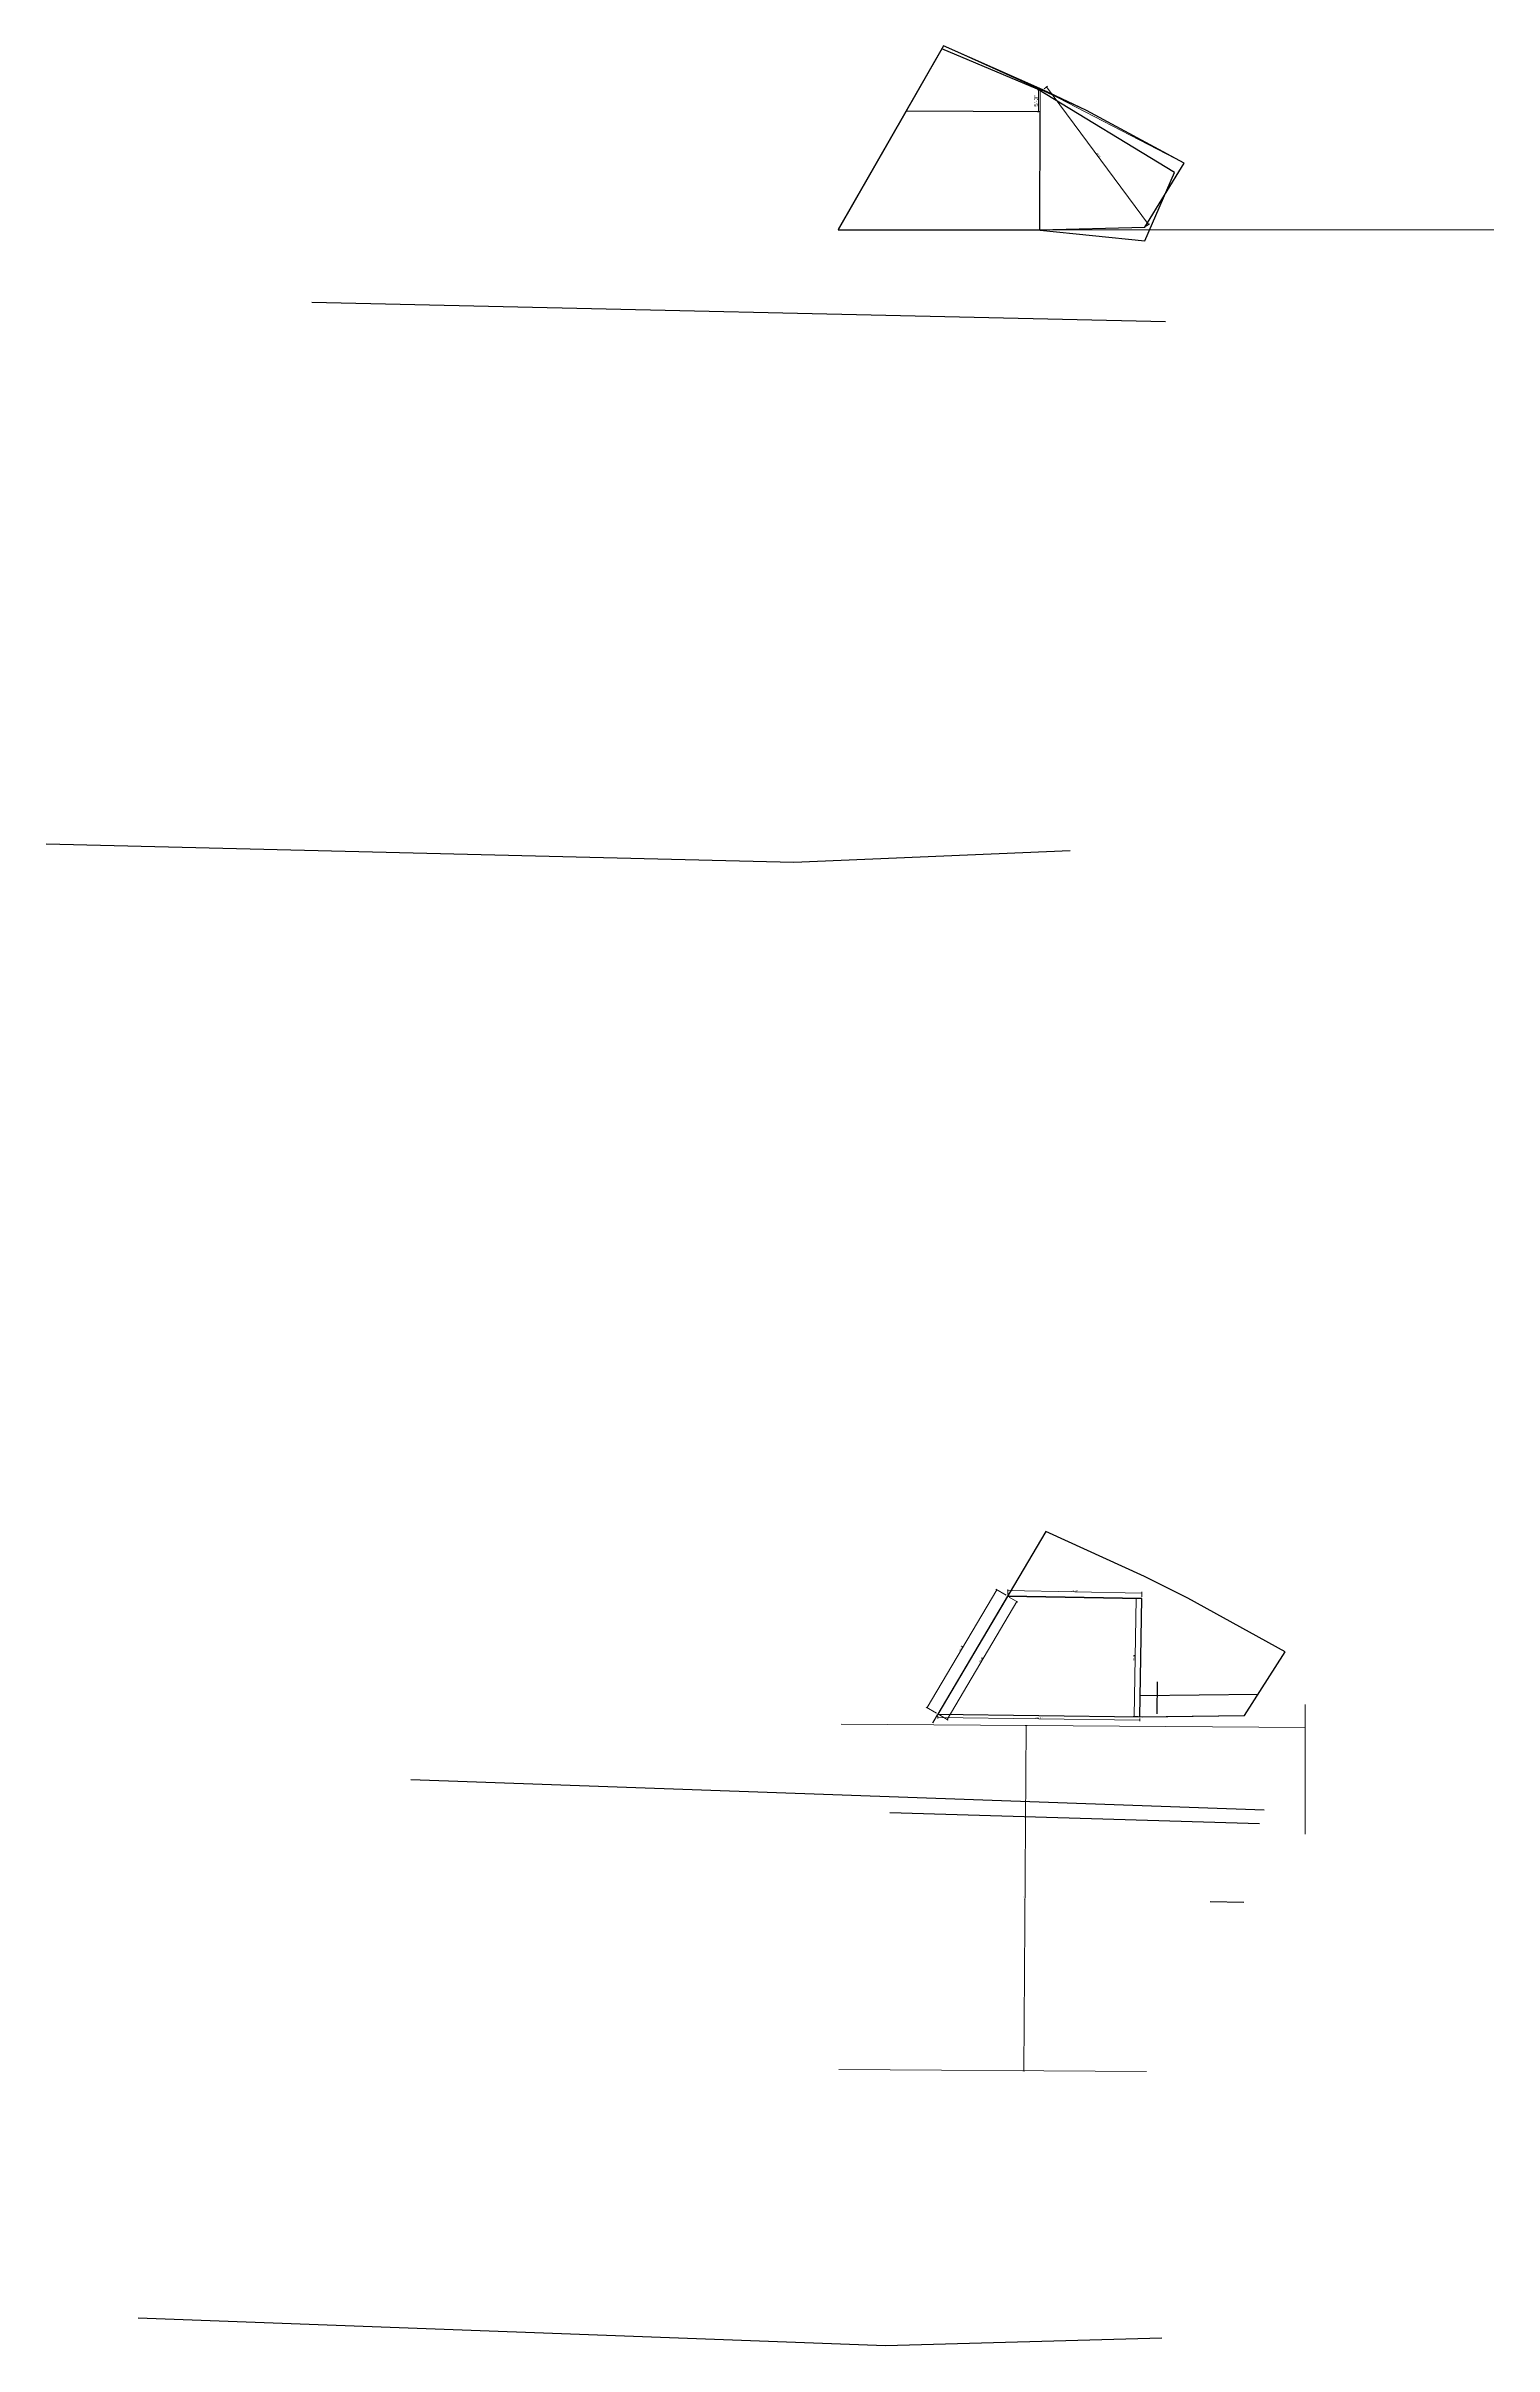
# Model space of a CAD drawing. Header units: inches. Extents: x 2 to 197762, y -33236 to 9.
# Drawn here: x 55258 to 59385, y -18509 to -11954 of the extents above; entities that cross this region are included whole.
import ezdxf

# ---------------------------------------------------------------- set-up
doc = ezdxf.new("R2010")
doc.units = ezdxf.units.IN
doc.header["$LTSCALE"] = 5
doc.header["$MEASUREMENT"] = 0
doc.layers.add('A-WALL', color=7, linetype='Continuous', lineweight=9)
doc.layers.add('DIM', color=5, linetype='Continuous')
doc.layers.add('dim line', color=7, linetype='Continuous', lineweight=15, true_color=0xfab2b2)
doc.styles.get("Standard").update_dxf_attribs({"font": 'arial.ttf'})
doc.dimstyles.new('Standard$0', dxfattribs={"dimtxt": 6, "dimasz": 4, "dimexe": 3, "dimexo": 6, "dimgap": 3, "dimtad": 1, "dimdec": 1, "dimzin": 0, "dimdsep": 46, "dimlunit": 4, "dimtxsty": 'Standard', "dimcen": 0.09, "dimclrd": 6, "dimclre": 6, "dimclrt": 7, "dimadec": 0, "dimazin": 0, "dimtfac": 1, "dimtdec": 1, "dimtix": 1, "dimtofl": 0, "dimtmove": 1, "dimatfit": 3, "dimfxl": 1, "dimtolj": 1, "dimtzin": 0, "dimlwd": 18, "dimlwe": 18, "dimarcsym": 0})

# ---------------------------------------------------------------- blocks, each defined once
blk = doc.blocks.new('oblique')
at = {"color": 0, "lineweight": -2}
blk.add_line((0.25, 0.25), (-0.25, -0.25), dxfattribs=at)
at = {"layer": 'dim line', "lineweight": 9}
for p, q in [((-0.4375, 0), (0.4375, 0)), ((0, 0.4375), (0, -0.4375))]:
    blk.add_line(p, q, dxfattribs=at)
blk = doc.blocks.new('*D234')
at = {"layer": 'A-WALL', "color": 47, "lineweight": 0, "ltscale": 5, "transparency": 16777216}
for p, q in [((58102.7, -12075.8), (58112, -12069)), ((58393.3, -12467.8), (58402.6, -12461))]:
    blk.add_line(p, q, dxfattribs=at)
at = {"layer": 'A-WALL', "color": 33, "lineweight": 0, "ltscale": 5, "transparency": 16777216}
blk.add_line((58109.6, -12070.7), (58400.2, -12462.7), dxfattribs=at)
at = {"layer": 'Defpoints', "color": 0, "ltscale": 5, "transparency": 16777216}
for p in [(58098.7, -12078.8, -58.2), (58389.3, -12470.8, -58.2), (58400.2, -12462.7)]:
    blk.add_point(p, dxfattribs=at)
at = {"layer": 'A-WALL', "color": 33, "lineweight": 0, "ltscale": 5, "transparency": 16777216, "xscale": 2, "yscale": 2, "zscale": 2}
for p, rotation in [((58109.6, -12070.7), 126.5495567353347), ((58400.2, -12462.7), 306.5495567353346)]:
    blk.add_blockref('oblique', p, dxfattribs=dict(at, rotation=rotation))
at = {"layer": 'A-WALL', "color": 7, "ltscale": 5, "transparency": 16777216, "insert": (58257.1, -12265.1), "char_height": 4.5, "attachment_point": 5, "rotation": 306.54956}
blk.add_mtext('\\A1;40\'-8"', dxfattribs=at)
blk = doc.blocks.new('_OBLIQUE')
at = {"color": 0, "linetype": 'ByBlock'}
blk.add_line((-0.5, -0.5), (0.5, 0.5), dxfattribs=at)
blk = doc.blocks.new('*D235')
at = {"layer": 'A-WALL', "color": 47, "lineweight": 0, "ltscale": 5, "transparency": 16777216}
for p, q in [((58086.7, -12079), (58083.6, -12079)), ((58086.5, -12141.7), (58083.6, -12141.7))]:
    blk.add_line(p, q, dxfattribs=at)
at = {"layer": 'A-WALL', "color": 33, "lineweight": 0, "ltscale": 5, "transparency": 16777216}
blk.add_line((58086.6, -12141.7), (58086.6, -12079), dxfattribs=at)
at = {"layer": 'Defpoints', "color": 0, "ltscale": 5, "transparency": 16777216}
for p in [(58086.6, -12079), (58091.7, -12079, -58.2), (58091.5, -12141.7)]:
    blk.add_point(p, dxfattribs=at)
at = {"layer": 'A-WALL', "color": 33, "lineweight": 0, "ltscale": 5, "transparency": 16777216, "xscale": 2, "yscale": 2, "zscale": 2}
for p, rotation in [((58086.6, -12079), 90), ((58086.6, -12141.7), 270)]:
    blk.add_blockref('oblique', p, dxfattribs=dict(at, rotation=rotation))
at = {"layer": 'A-WALL', "color": 7, "ltscale": 5, "transparency": 16777216, "insert": (58079.9, -12110.3), "char_height": 12, "attachment_point": 5, "rotation": 90}
blk.add_mtext('\\A1;5\'-3"', dxfattribs=at)
blk = doc.blocks.new('*D236')
at = {"layer": 'A-WALL', "color": 47, "lineweight": 0, "ltscale": 5, "transparency": 16777216}
for p, q in [((57998.9, -16367.2), (57999.1, -16353.3)), ((58380.8, -16374.2), (58381.1, -16360.3))]:
    blk.add_line(p, q, dxfattribs=at)
at = {"layer": 'A-WALL', "color": 33, "lineweight": 0, "ltscale": 5, "transparency": 16777216}
blk.add_line((58381, -16363.3), (57999.1, -16356.3), dxfattribs=at)
at = {"layer": 'Defpoints', "color": 0, "ltscale": 5, "transparency": 16777216}
for p in [(57998.8, -16372.2), (57999.1, -16356.3), (58380.7, -16379.2)]:
    blk.add_point(p, dxfattribs=at)
at = {"layer": 'A-WALL', "color": 33, "lineweight": 0, "ltscale": 5, "transparency": 16777216, "xscale": 2, "yscale": 2, "zscale": 2}
for p, rotation in [((57999.1, -16356.3), 178.953183645596), ((58381, -16363.3), 358.953183645596)]:
    blk.add_blockref('oblique', p, dxfattribs=dict(at, rotation=rotation))
at = {"layer": 'A-WALL', "color": 7, "ltscale": 5, "transparency": 16777216, "insert": (58190.1, -16357), "char_height": 4.5, "attachment_point": 5, "rotation": 358.95318}
blk.add_mtext('\\A1;31\'-10"', dxfattribs=at)
blk = doc.blocks.new('*D237')
at = {"layer": 'A-WALL', "color": 33, "lineweight": 0, "ltscale": 5, "transparency": 16777216}
blk.add_line((57967.7, -16353.9), (57769.2, -16690), dxfattribs=at)
at = {"layer": 'A-WALL', "color": 47, "lineweight": 0, "ltscale": 5, "transparency": 16777216}
for p, q in [((57994.5, -16369.7), (57965.1, -16352.3)), ((57796, -16705.8), (57766.6, -16688.5))]:
    blk.add_line(p, q, dxfattribs=at)
at = {"layer": 'Defpoints', "color": 0, "ltscale": 5, "transparency": 16777216}
for p in [(57998.8, -16372.2), (57769.2, -16690), (57800.3, -16708.3)]:
    blk.add_point(p, dxfattribs=at)
at = {"layer": 'A-WALL', "color": 33, "lineweight": 0, "ltscale": 5, "transparency": 16777216, "xscale": 2, "yscale": 2, "zscale": 2}
for p, rotation in [((57967.7, -16353.9), 59.43770416735492), ((57769.2, -16690), 239.437704167355)]:
    blk.add_blockref('oblique', p, dxfattribs=dict(at, rotation=rotation))
at = {"layer": 'A-WALL', "color": 7, "ltscale": 5, "transparency": 16777216, "insert": (57865.7, -16520.3), "char_height": 4.5, "attachment_point": 5, "rotation": 59.4377}
blk.add_mtext('\\A1;32\'-6{\\H0.5x;\\S1/2;}"', dxfattribs=at)
blk = doc.blocks.new('*D238')
at = {"layer": 'A-WALL', "color": 47, "lineweight": 0, "ltscale": 5, "transparency": 16777216}
for p, q in [((57800.2, -16713.3), (57800.1, -16721.4)), ((58375.3, -16720.8), (58375.2, -16728.9))]:
    blk.add_line(p, q, dxfattribs=at)
at = {"layer": 'A-WALL', "color": 33, "lineweight": 0, "ltscale": 5, "transparency": 16777216}
blk.add_line((57800.2, -16718.4), (58375.3, -16725.9), dxfattribs=at)
at = {"layer": 'Defpoints', "color": 0, "ltscale": 5, "transparency": 16777216}
for p in [(57800.3, -16708.3), (58375.4, -16715.8), (58375.3, -16725.9)]:
    blk.add_point(p, dxfattribs=at)
at = {"layer": 'A-WALL', "color": 33, "lineweight": 0, "ltscale": 5, "transparency": 16777216, "xscale": 2, "yscale": 2, "zscale": 2}
for p, rotation in [((57800.2, -16718.4), 179.2553945195135), ((58375.3, -16725.9), 359.2553945195135)]:
    blk.add_blockref('oblique', p, dxfattribs=dict(at, rotation=rotation))
at = {"layer": 'A-WALL', "color": 7, "ltscale": 5, "transparency": 16777216, "insert": (58087.7, -16719.4), "char_height": 4.5, "attachment_point": 5, "rotation": 359.25539}
blk.add_mtext('\\A1;47\'-11"', dxfattribs=at)
blk = doc.blocks.new('*D513')
at = {"layer": 'A-WALL', "color": 33, "lineweight": 0, "ltscale": 5, "transparency": 16777216}
blk.add_line((58359.3, -16715.6), (58364.6, -16378.9), dxfattribs=at)
at = {"layer": 'A-WALL', "color": 47, "lineweight": 0, "ltscale": 5, "transparency": 16777216}
for p, q in [((58375.7, -16379.1), (58361.6, -16378.9)), ((58370.4, -16715.7), (58356.3, -16715.5))]:
    blk.add_line(p, q, dxfattribs=at)
at = {"layer": 'Defpoints', "color": 0, "ltscale": 5, "transparency": 16777216}
for p in [(58364.6, -16378.9), (58380.7, -16379.2), (58375.4, -16715.8)]:
    blk.add_point(p, dxfattribs=at)
at = {"layer": 'A-WALL', "color": 33, "lineweight": 0, "ltscale": 5, "transparency": 16777216, "xscale": 2, "yscale": 2, "zscale": 2}
for p, rotation in [((58364.6, -16378.9), 89.09556101263757), ((58359.3, -16715.6), 269.0955610126376)]:
    blk.add_blockref('oblique', p, dxfattribs=dict(at, rotation=rotation))
at = {"layer": 'A-WALL', "color": 7, "ltscale": 5, "transparency": 16777216, "insert": (58358.8, -16547.2), "char_height": 4.5, "attachment_point": 5, "rotation": 89.09556}
blk.add_mtext('\\A1;28\'-0{\\H0.5x;\\S1/2;}"', dxfattribs=at)
blk = doc.blocks.new('*D514')
at = {"layer": 'A-WALL', "color": 33, "lineweight": 0, "ltscale": 5, "transparency": 16777216}
blk.add_line((58024.9, -16387.6), (57826.4, -16723.7), dxfattribs=at)
at = {"layer": 'A-WALL', "color": 47, "lineweight": 0, "ltscale": 5, "transparency": 16777216}
for p, q in [((58003.1, -16374.7), (58027.5, -16389.1)), ((57804.6, -16710.9), (57829, -16725.3))]:
    blk.add_line(p, q, dxfattribs=at)
at = {"layer": 'Defpoints', "color": 0, "ltscale": 5, "transparency": 16777216}
for p in [(57998.8, -16372.2), (57800.3, -16708.3), (57826.4, -16723.7)]:
    blk.add_point(p, dxfattribs=at)
at = {"layer": 'A-WALL', "color": 33, "lineweight": 0, "ltscale": 5, "transparency": 16777216, "xscale": 2, "yscale": 2, "zscale": 2}
for p, rotation in [((58024.9, -16387.6), 59.43770416735492), ((57826.4, -16723.7), 239.437704167355)]:
    blk.add_blockref('oblique', p, dxfattribs=dict(at, rotation=rotation))
at = {"layer": 'A-WALL', "color": 7, "ltscale": 5, "transparency": 16777216, "insert": (57922.9, -16554.1), "char_height": 4.5, "attachment_point": 5, "rotation": 59.4377}
blk.add_mtext('\\A1;32\'-6{\\H0.5x;\\S1/2;}"', dxfattribs=at)
blk = doc.blocks.new('*D515')
at = {"layer": 'A-WALL', "color": 33, "lineweight": 0, "ltscale": 5, "transparency": 16777216}
blk.add_line((58045.2, -17725.1), (58051.8, -16741.1), dxfattribs=at)
at = {"layer": 'A-WALL', "color": 47, "lineweight": 0, "ltscale": 5, "transparency": 16777216}
for p, q in [((58054.5, -16741.1), (58048.8, -16741.1)), ((58047.9, -17725.1), (58042.2, -17725))]:
    blk.add_line(p, q, dxfattribs=at)
at = {"layer": 'Defpoints', "color": 0, "ltscale": 5, "transparency": 16777216}
for p in [(58051.8, -16741.1), (58059.5, -16741.1), (58052.9, -17725.1)]:
    blk.add_point(p, dxfattribs=at)
at = {"layer": 'A-WALL', "color": 33, "lineweight": 0, "ltscale": 5, "transparency": 16777216, "xscale": 2, "yscale": 2, "zscale": 2}
for p, rotation in [((58051.8, -16741.1), 89.61495638272851), ((58045.2, -17725.1), 269.6149563827286)]:
    blk.add_blockref('oblique', p, dxfattribs=dict(at, rotation=rotation))
at = {"layer": 'A-WALL', "color": 7, "ltscale": 5, "transparency": 16777216, "insert": (58045.7, -17233), "char_height": 4.5, "attachment_point": 5, "rotation": 89.61496}
blk.add_mtext("\\A1;82'", dxfattribs=at)

msp = doc.modelspace()

# ---------------------------------------------------------------- linework, layer by layer
for p, q in [((56015.65, -12684.07, -5.61), (58448.3, -12739.58, -56.63)), ((57389.04, -14281.28, 1.52), (55258.42, -14229.47, 1.52)), ((58176.79, -14248.28, 1.52), (57389.04, -14281.28, 1.52)), ((57998.77, -16372.21, -58.17), (58380.72, -16379.19, -58.17)), ((58375.4, -16715.81, -58.17), (58380.72, -16379.19, -58.17)), ((58424.85, -16707.21, -10.77), (58426.23, -16616.03, -10.77)), ((57785.24, -16733.67, -13.88), (57800.28, -16708.33, 0)), ((58376.35, -16655.87, 0.9), (58712.68, -16651.6, -65.98)), ((58381.65, -16715.81), (58674.18, -16712.09, -58.17)), ((56297.96, -16894.49, -5.61), (58729.69, -16981.62, -56.63)), ((58716.7, -17021.5, -55.89), (57663.19, -16990.08, -59.35)), ((58672.01, -17245.44, -65.96), (58576.26, -17243.47, -65.57)), ((57650.48, -18509.41, 1.52), (55520.71, -18429.93, 1.52)), ((58438.59, -18486.66, 1.52), (57650.48, -18509.41, 1.52))]:
    msp.add_line(p, q)
at = {"elevation": -58.17}
msp.add_lwpolyline([(57515.42, -12478.4), (58090.59, -12478.4), (58389.29, -12470.8), (58502.13, -12288.33), (58223.2, -12138.42), (58098.7, -12078.8), (57815.86, -11954.18), (57515.96, -12477.47)], dxfattribs=at)
for points in [[(58091.53, -12141.74), (57709.52, -12139.72), (57515.43, -12478.4), (58090.59, -12478.4)], [(58380.72, -16379.19), (57998.77, -16372.21), (57800.28, -16708.33), (58375.4, -16715.81)]]:
    msp.add_lwpolyline(points, close=True)
msp.add_lwpolyline([(57800.29, -16708.33), (58375.4, -16715.81), (58674.18, -16712.09), (58789.37, -16531.1), (58512.41, -16377.58), (58388.7, -16316.34), (58107.5, -16188.06)], close=True, dxfattribs=at)
at = {"layer": 'A-WALL', "ltscale": 5}
for p, q in [((57815.86, -11954.18, -58.17), (58223.2, -12138.42, -58.17)), ((58090.59, -12478.4), (58091.72, -12075.72)), ((58091.72, -12075.72), (58502.13, -12288.33, -58.17)), ((57515.43, -12478.4), (59384.7, -12478.4)), ((57935.88, -16710.09, -58.17), (57800.28, -16708.33, -58.17)), ((57801.46, -16708.35, -58.17), (57800.29, -16708.33, -58.17)), ((58847.03, -16680.86), (58847.03, -17051.07)), ((57524.36, -16737.53), (58847.03, -16746.42)), ((57517.75, -17721.51), (58394.58, -17727.4))]:
    msp.add_line(p, q, dxfattribs=at)
at = {"layer": 'DIM', "lineweight": 30, "ltscale": 5, "extrusion": (0.025451, 0.095831, 0.995072), "elevation": 268.02}
msp.add_lwpolyline([(-59644.38, -2884.66), (-59675.99, -3096.32), (-59237.86, -3226.28), (-58944.64, -3266.74), (-58791.4, -2689.74), (-59348.09, -2837.61)], close=True, dxfattribs=at)

# ---------------------------------------------------------------- dimensions: what is measured, and where the dimension line sits
at = {"layer": 'A-WALL', "ltscale": 5}
dim = msp.add_linear_dim(base=(58086.57, -12078.95), p1=(58091.53, -12141.74), p2=(58091.71, -12078.95, -58.17), angle=90, dimstyle='Standard$0', override={"dimtxt": 12, "dimasz": 2, "dimexo": 5, "dimgap": 0.5, "dimzin": 12, "dimpost": '\\X', "dimblk": 'oblique', "dimcen": 3, "dimclrd": 33, "dimclre": 47, "dimtfac": 0.5, "dimfxl": 3, "dimlwd": 0, "dimlwe": 0}, dxfattribs=at)
dim.commit()
dim.dimension.update_dxf_attribs({"geometry": '*D235', "text_midpoint": (58079.94, -12110.34)})
for p1, p2, distance, picture, middle in [((58098.7, -12078.8, -58.17), (58389.29, -12470.8, -58.17), 13.53, '*D234', (58257.12, -12265.07)), ((57998.77, -16372.21), (57800.28, -16708.33), -36.08, '*D237', (57865.73, -16520.31)), ((57998.77, -16372.21), (57800.28, -16708.33), 30.32, '*D514', (57922.9, -16554.07)), ((58380.72, -16379.19), (57998.77, -16372.21), -15.86, '*D236', (58190.08, -16357.04)), ((58375.4, -16715.81), (58380.72, -16379.19), 16.12, '*D513', (58358.77, -16547.19)), ((57800.28, -16708.33), (58375.4, -16715.81), -10.05, '*D238', (58087.75, -16719.36)), ((58052.88, -17725.1), (58059.49, -16741.12), 7.71, '*D515', (58045.67, -17233.04))]:
    dim = msp.add_aligned_dim(p1=p1, p2=p2, distance=distance, dimstyle='Standard$0', override={"dimtxt": 4.5, "dimasz": 2, "dimexo": 5, "dimgap": 0.5, "dimzin": 12, "dimpost": '\\X', "dimblk": 'oblique', "dimcen": 3, "dimclrd": 33, "dimclre": 47, "dimtfac": 0.5, "dimfxl": 3, "dimlwd": 0, "dimlwe": 0}, dxfattribs=at)
    dim.commit()
    dim.dimension.update_dxf_attribs({"geometry": picture, "text_midpoint": middle})

doc.saveas('drawing.dxf')
